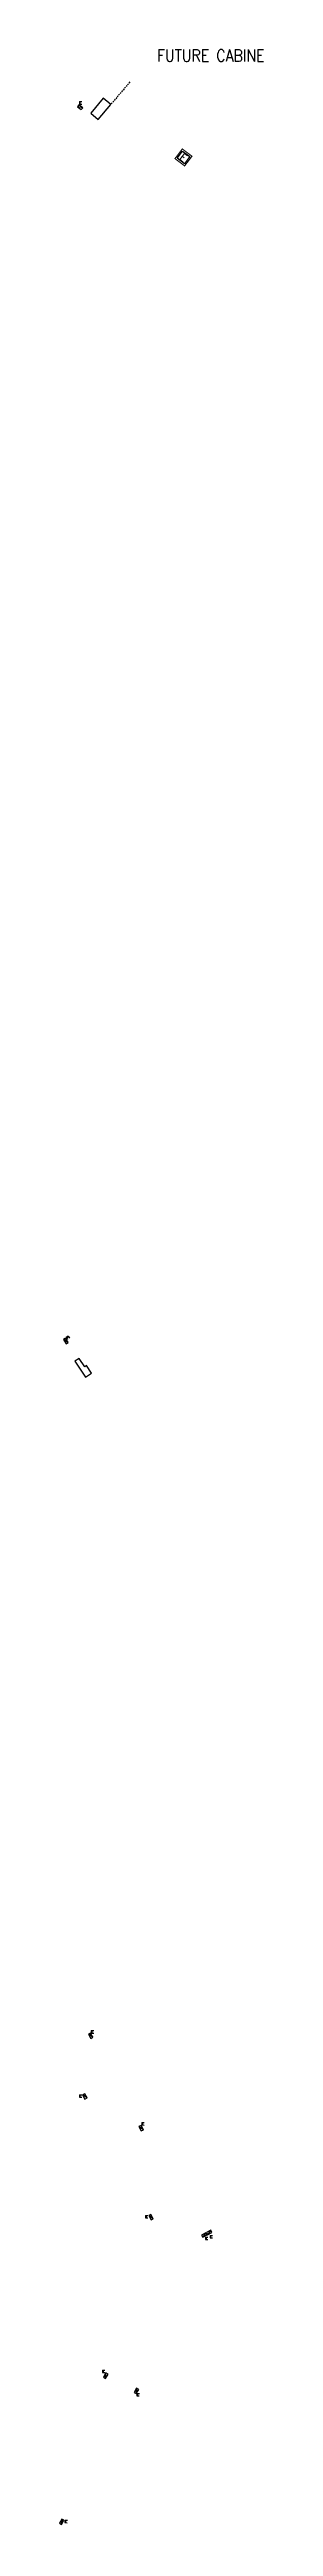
# Model space of a CAD drawing. Header units: millimetres. Extents: x 184032 to 185000, y 127991 to 129000.
# Drawn here: x 184485 to 184552, y 128144 to 128962 of the extents above; entities that cross this region are included whole.
import ezdxf
from ezdxf.enums import TextEntityAlignment as Align

# ---------------------------------------------------------------- set-up
doc = ezdxf.new("R2010")
doc.units = ezdxf.units.MM
doc.linetypes.add('DASHED', pattern=[0.75, 0.5, -0.25])
doc.layers.get('0').update_dxf_attribs({"linetype": 'CONTINUOUS'})
for name, color, linetype in [('M_200', 7, 'CONTINUOUS'), ('W0103', 1, 'CONTINUOUS'), ('W0112', 1, 'DASHED'), ('W0430', 7, 'CONTINUOUS'), ('W1102', 7, 'CONTINUOUS')]:
    doc.layers.add(name, color=color, linetype=linetype)
doc.styles.add('M_ROMANS', font='ROMANS.shx', dxfattribs={"width": 0.75})
doc.styles.get("Standard").update_dxf_attribs({"font": 'romans.shx', "width": 0.85})

# ---------------------------------------------------------------- blocks, each defined once
blk = doc.blocks.new('*U16')
at = {"flags": 128}
for points in [[(-0.92, 1.9), (-0.12, 1.9)], [(-0.92, 1.9), (-0.92, 1.1)], [(-0.92, 1.5), (-0.52, 1.5)], [(-0.92, 1.1), (-0.12, 1.1)], [(0.8, 0.8), (-0.8, 0.8)], [(-0.8, 0.8), (-0.8, 0)], [(0.8, 0.8), (-0.8, 0)], [(-0.8, 0), (0.8, 0)], [(0.8, 0), (0.8, 0.8)]]:
    blk.add_lwpolyline(points, dxfattribs=at)
blk = doc.blocks.new('*U19')
at = {"flags": 128}
for points in [[(-1.53, 1.45), (-1.13, 2.14)], [(-1.53, 1.45), (-0.83, 1.05)], [(-1.18, 1.25), (-0.98, 1.6)], [(-0.83, 1.05), (-0.44, 1.74)], [(0.8, 0.8), (-0.8, 0.8)], [(-0.8, 0.8), (-0.8, 0)], [(0.8, 0.8), (-0.8, 0)], [(-0.8, 0), (0.8, 0)], [(0.8, 0), (0.8, 0.8)]]:
    blk.add_lwpolyline(points, dxfattribs=at)
blk = doc.blocks.new('*U20')
at = {"flags": 128}
for points in [[(-1.41, 1.38), (-1.02, 2.08)], [(-1.41, 1.38), (-0.7, 1)], [(-1.05, 1.19), (-0.86, 1.54)], [(0.8, 0.8), (-0.8, 0.8)], [(-0.8, 0.8), (-0.8, 0)], [(0.8, 0.8), (-0.8, 0)], [(-0.8, 0), (0.8, 0)], [(-0.7, 1), (-0.32, 1.7)], [(0.8, 0), (0.8, 0.8)]]:
    blk.add_lwpolyline(points, dxfattribs=at)
blk = doc.blocks.new('*U26')
at = {"flags": 128}
for points in [[(0.8, 0.8), (-0.8, 0.8)], [(-0.8, 0.8), (-0.8, 0)], [(0.8, 0.8), (-0.8, 0)], [(-0.8, 0), (0.8, 0)], [(0.8, 0), (0.8, 0.8)], [(-1.41, -0.86), (-1.01, -0.17)], [(-1.41, -0.86), (-0.73, -1.27)], [(-1.07, -1.07), (-0.87, -0.72)], [(-0.73, -1.27), (-0.32, -0.58)]]:
    blk.add_lwpolyline(points, dxfattribs=at)
blk = doc.blocks.new('*U27')
at = {"flags": 128}
for points in [[(0.8, 0.8), (-0.8, 0.8)], [(-0.8, 0.8), (-0.8, 0)], [(0.8, 0.8), (-0.8, 0)], [(-0.8, 0), (0.8, 0)], [(0.8, 0), (0.8, 0.8)], [(-1.35, -0.93), (-0.97, -0.23)], [(-1.35, -0.93), (-0.65, -1.32)], [(-1, -1.13), (-0.81, -0.78)], [(-0.65, -1.32), (-0.27, -0.62)]]:
    blk.add_lwpolyline(points, dxfattribs=at)
blk = doc.blocks.new('*U29')
at = {"flags": 128}
for points in [[(0.8, 0.8), (-0.8, 0.8)], [(-0.8, 0.8), (-0.8, 0)], [(0.8, 0.8), (-0.8, 0)], [(-0.8, 0), (0.8, 0)], [(0.8, 0), (0.8, 0.8)], [(-0.6, -0.14), (-1.32, -0.49)], [(-1.32, -0.49), (-0.96, -1.21)], [(-0.96, -0.31), (-0.78, -0.67)], [(-0.6, -0.14), (-0.25, -0.85)]]:
    blk.add_lwpolyline(points, dxfattribs=at)
blk = doc.blocks.new('*U30')
at = {"flags": 128}
for points in [[(0.8, 0.8), (-0.8, 0.8)], [(-0.8, 0.8), (-0.8, 0)], [(0.8, 0.8), (-0.8, 0)], [(-0.8, 0), (0.8, 0)], [(0.8, 0), (0.8, 0.8)], [(-1.09, -1.45), (-1.48, -0.76)], [(-1.09, -1.45), (-0.39, -1.06)], [(-0.74, -1.26), (-0.93, -0.91)], [(-0.39, -1.06), (-0.78, -0.36)]]:
    blk.add_lwpolyline(points, dxfattribs=at)
blk = doc.blocks.new('*U32')
at = {"flags": 128}
for points in [[(0.8, 0.8), (-0.8, 0.8)], [(-0.8, 0.8), (-0.8, 0)], [(0.8, 0.8), (-0.8, 0)], [(-0.8, 0), (0.8, 0)], [(0.8, 0), (0.8, 0.8)], [(0.98, -0.31), (0.26, -0.67)], [(0.26, -0.67), (0.62, -1.38)], [(0.62, -0.49), (0.8, -0.85)], [(0.98, -0.31), (1.34, -1.02)]]:
    blk.add_lwpolyline(points, dxfattribs=at)
blk = doc.blocks.new('*U42')
at = {"flags": 128}
for points in [[(0.8, 0.8), (-0.8, 0.8)], [(-0.8, 0.8), (-0.8, 0)], [(0.8, 0.8), (-0.8, 0)], [(-0.8, 0), (0.8, 0)], [(0.8, 0), (0.8, 0.8)], [(0.02, -0.41), (-0.35, -1.12)], [(-0.35, -1.12), (0.36, -1.49)], [(-0.16, -0.76), (0.19, -0.95)], [(0.02, -0.41), (0.73, -0.78)]]:
    blk.add_lwpolyline(points, dxfattribs=at)
blk = doc.blocks.new('*U41')
at = {"flags": 128}
for points in [[(0.8, 0.8), (-0.8, 0.8)], [(-0.8, 0.8), (-0.8, 0)], [(0.8, 0.8), (-0.8, 0)], [(-0.8, 0), (0.8, 0)], [(0.8, 0), (0.8, 0.8)], [(-0.18, -0.57), (-0.55, -1.28)], [(-0.55, -1.28), (0.16, -1.65)], [(-0.36, -0.93), (-0.01, -1.11)], [(-0.18, -0.57), (0.53, -0.94)]]:
    blk.add_lwpolyline(points, dxfattribs=at)
blk = doc.blocks.new('M_200_59')
at = {"layer": 'M_200', "color": 0, "linetype": 'Continuous', "const_width": 0.35, "flags": 128}
blk.add_lwpolyline([(4, 4), (4, 0), (0, 0), (0, 4)], close=True, dxfattribs=at)
at = {"layer": 'M_200', "color": 0, "linetype": 'Continuous'}
blk.add_lwpolyline([(0.5, 3.5), (3.5, 3.5), (3.5, 0.5), (0.5, 0.5)], close=True, dxfattribs=at)
at = {"layer": 'M_200', "insert": (2, 2), "char_height": 2.5, "width": 4, "attachment_point": 5}
blk.add_mtext('E', dxfattribs=at)
at = {"layer": 'M_200', "color": 0, "linetype": 'Continuous', "width": 0.85}
for tag, p in [('NUM', (2, 17.06)), ('NOM', (2, 10.65))]:
    blk.add_attdef(tag, text='', height=4, dxfattribs=at).set_placement(p, align=Align.MIDDLE)
at = {"layer": 'M_200', "color": 0, "linetype": 'Continuous', "style": 'M_ROMANS', "width": 0.75, "flags": 3}
for tag, p in [('DEF_COUP', (1.87, -5.49)), ('DEF_TYPE', (1.87, -7.99)), ('DEF_LEG', (1.87, -2.99))]:
    blk.add_attdef(tag, text='', height=1.2, dxfattribs=at).set_placement(p, align=Align.MIDDLE)
blk = doc.blocks.new('*U76')
at = {"flags": 128}
for points in [[(-1.28, 1.75), (-0.65, 2.24)], [(-1.28, 1.75), (-0.8, 1.12)], [(-1.04, 1.44), (-0.72, 1.68)], [(-0.8, 1.12), (-0.16, 1.6)], [(0.8, 0.8), (-0.8, 0.8)], [(-0.8, 0.8), (-0.8, 0)], [(0.8, 0.8), (-0.8, 0)], [(-0.8, 0), (0.8, 0)], [(0.8, 0), (0.8, 0.8)]]:
    blk.add_lwpolyline(points, dxfattribs=at)

msp = doc.modelspace()

# ---------------------------------------------------------------- linework, layer by layer
at = {"layer": 'W0103', "color": 252}
msp.add_lwpolyline([(184499.3, 128946.32), (184495.16, 128941.36), (184497.67, 128939.27), (184501.81, 128944.23)], close=True, dxfattribs=at)
at = {"layer": 'W0112', "color": 252, "linetype": 'DASHED'}
msp.add_lwpolyline([(184508.09, 128951.67), (184501.81, 128944.23)], dxfattribs=at)
at = {"layer": 'W1102', "color": 252, "flags": 128}
msp.add_lwpolyline([(184489.92, 128528.79), (184493.43, 128523.5), (184495.47, 128524.88), (184493.83, 128527.34), (184493.2, 128526.91), (184491.37, 128529.74), (184489.92, 128528.79)], dxfattribs=at)

# ---------------------------------------------------------------- block references
at = {"layer": 'M_200', "ltscale": 0.5}
ref = msp.add_blockref('M_200_59', (184522.94, 128926.33), dxfattribs=dict(at, rotation=322.8107143139212))
ref.add_attrib('NOM', 'FUTURE CABINE', dxfattribs={"color": 0, "linetype": 'Continuous', "height": 4, "width": 0.85}).set_placement((184534.74, 128960.38), align=Align.MIDDLE)
at = {"layer": 'W0430'}
for name, p, rotation in [('*U76', (184491.4, 128943), 322.7559562358921), ('*U16', (184486.66, 128535.26), 303.2939611384213), ('*U20', (184494.82, 128305.63), 298.1823481477472), ('*U26', (184492.89, 128285.54), 299.7435236741497), ('*U19', (184511.46, 128275.09), 298.3447863586198), ('*U27', (184514.68, 128245.64), 298.2011893525922), ('*U42', (184532.81, 128239.59), 27.60373602621434), ('*U41', (184534.4, 128240.42), 27.60373602621434), ('*U30', (184499.78, 128193.65), 239.9991337701499), ('*U29', (184510.59, 128188.2), 60.32791717165415), ('*U32', (184485.93, 128144.97), 61.27837551689635)]:
    msp.add_blockref(name, p, dxfattribs=dict(at, rotation=rotation))

doc.saveas('drawing.dxf')
